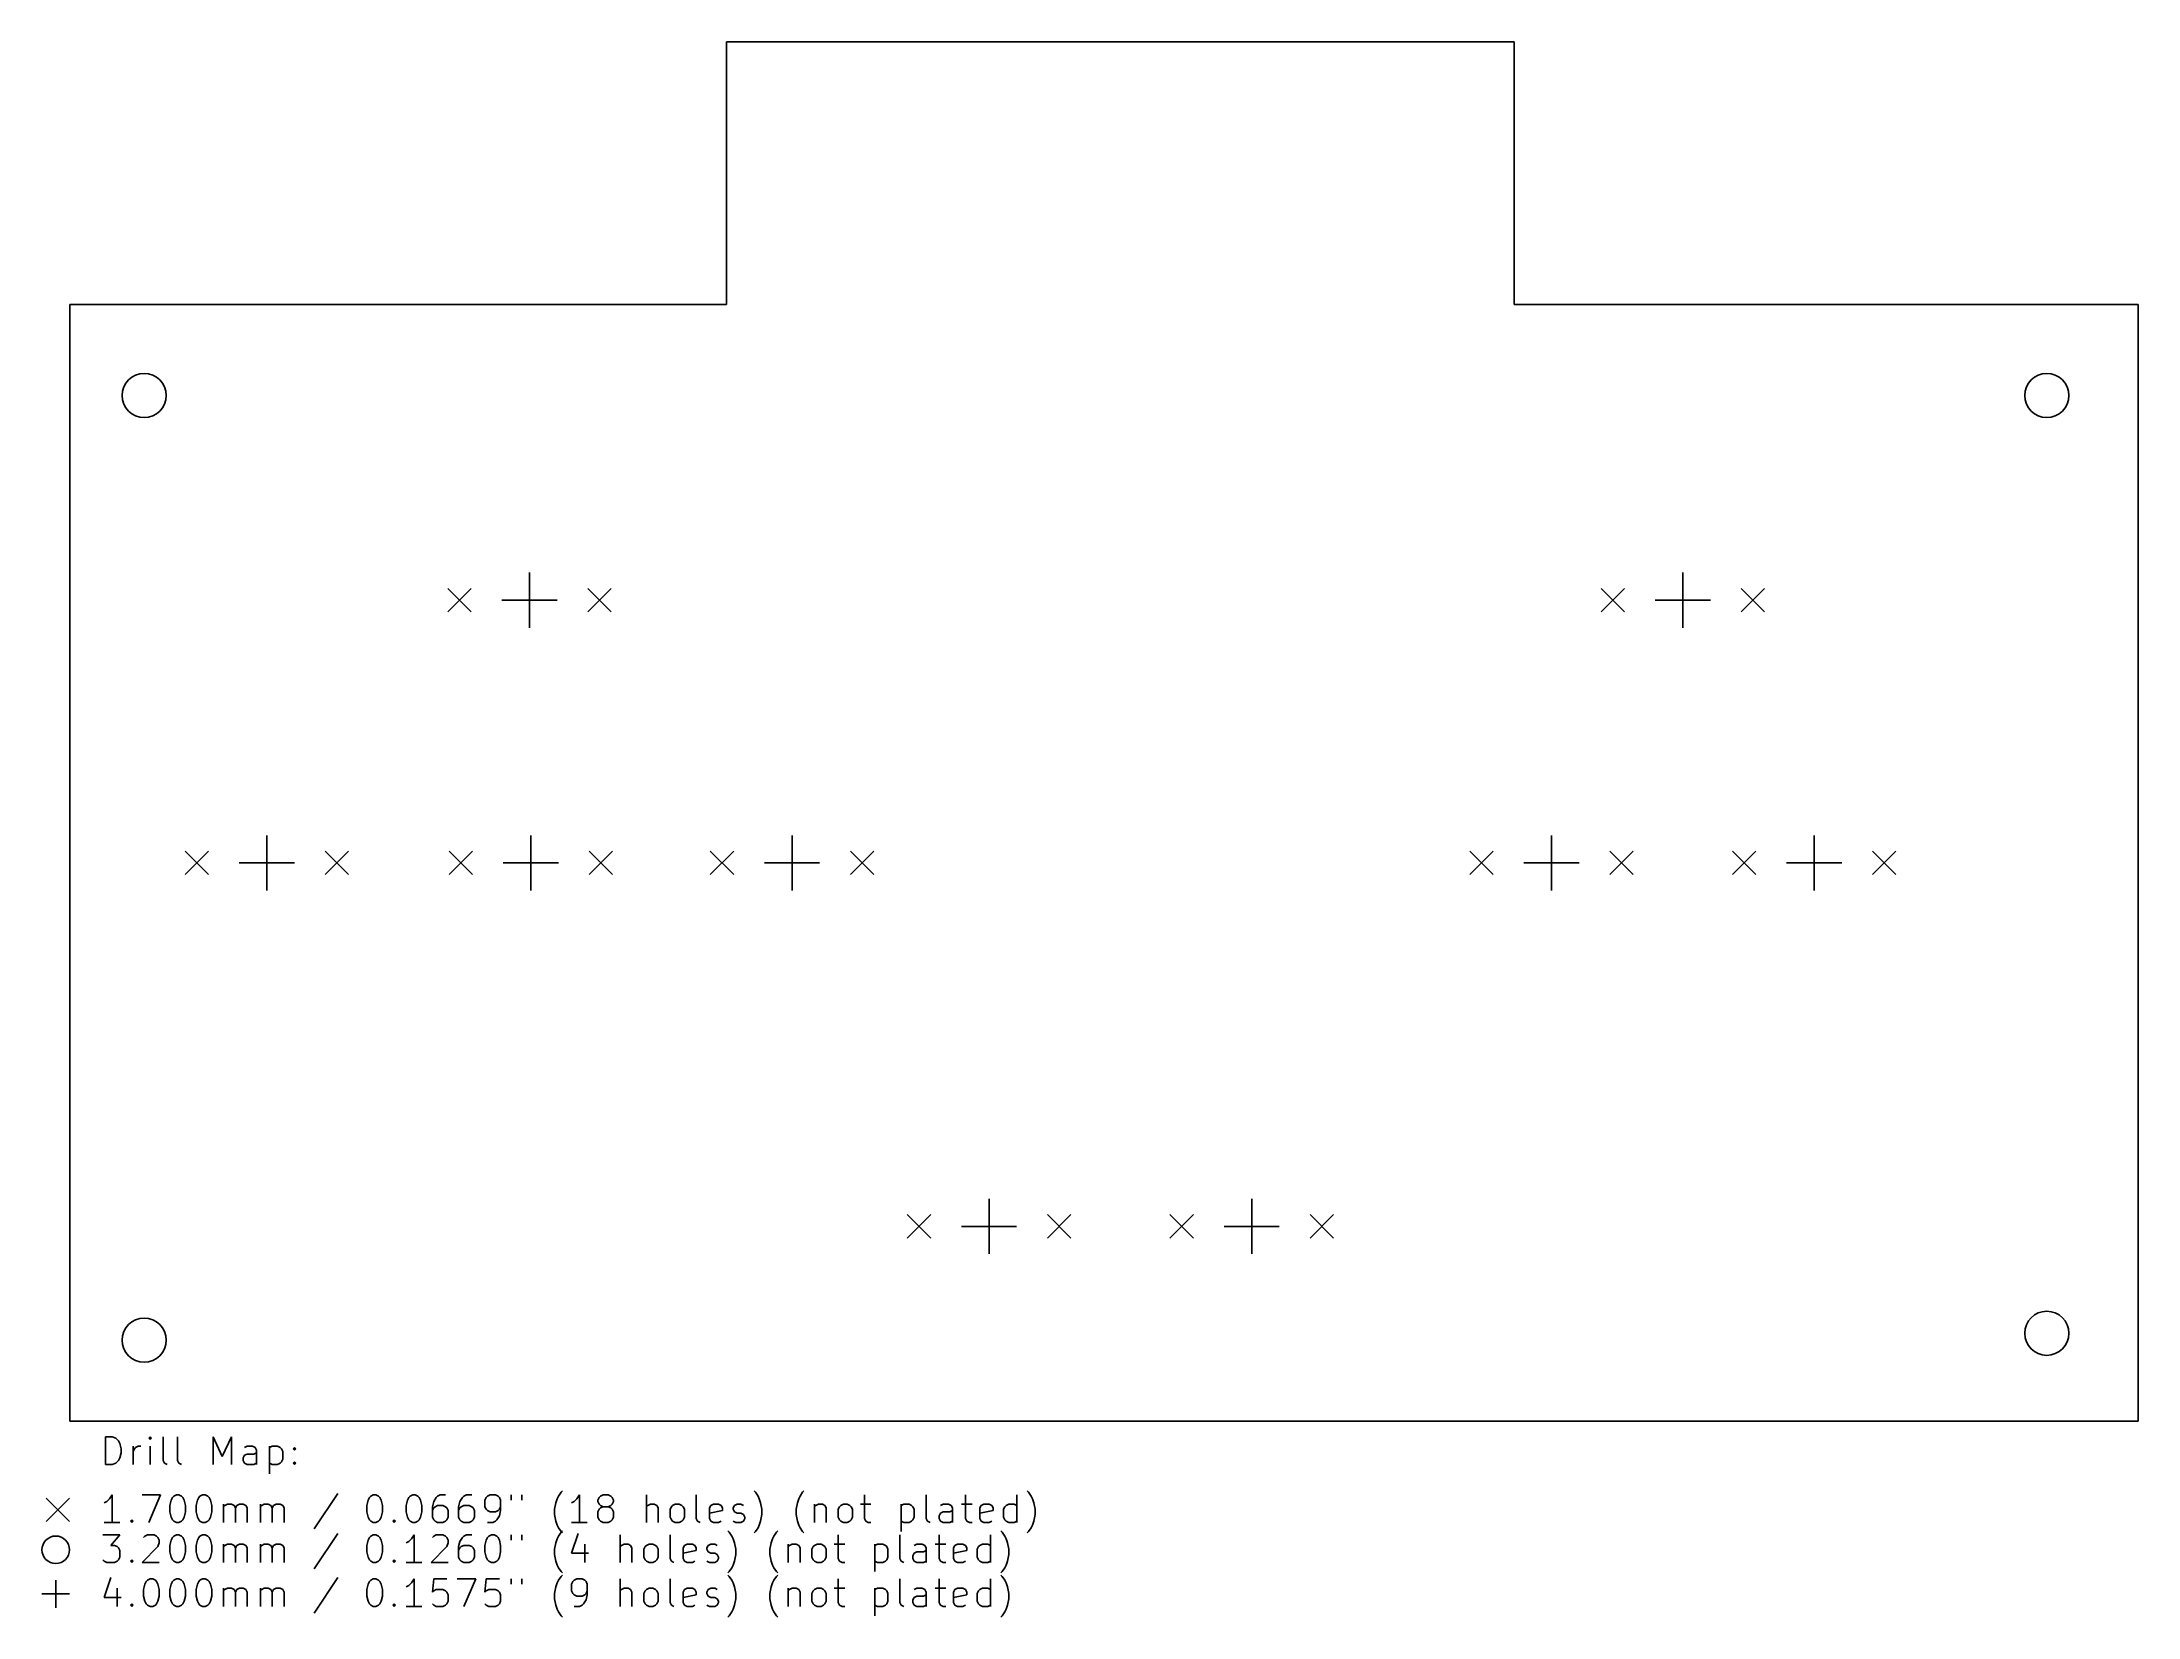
# Model space of a CAD drawing. Header units: millimetres. Extents: x 86 to 238, y -157 to -43.
import ezdxf

# ---------------------------------------------------------------- set-up
doc = ezdxf.new("R2010")
doc.units = ezdxf.units.MM
doc.layers.add('BLACK', color=250, linetype='CONTINUOUS')

msp = doc.modelspace()

# ---------------------------------------------------------------- linework, layer by layer
at = {"layer": 'BLACK', "linetype": 'CONTINUOUS'}
for p, q in [((135.73125, -42.8625), (192.88125, -42.8625)), ((135.73125, -61.9125), (135.73125, -42.8625)), ((192.88125, -42.8625), (192.88125, -61.9125)), ((88.10625, -61.9125), (88.10625, -142.875)), ((88.10625, -61.9125), (135.73125, -61.9125)), ((192.88125, -61.9125), (238.125, -61.9125)), ((238.125, -61.9125), (238.125, -142.875)), ((121.44375, -81.34375), (121.44375, -85.34375)), ((205.105, -81.34375), (205.105, -85.34375)), ((115.51375, -82.49375), (117.21375, -84.19375)), ((117.21375, -82.49375), (115.51375, -84.19375)), ((119.44375, -83.34375), (123.44375, -83.34375)), ((125.67375, -82.49375), (127.37375, -84.19375)), ((127.37375, -82.49375), (125.67375, -84.19375)), ((199.175, -82.49375), (200.875, -84.19375)), ((200.875, -82.49375), (199.175, -84.19375)), ((203.105, -83.34375), (207.105, -83.34375)), ((209.335, -82.49375), (211.035, -84.19375)), ((211.035, -82.49375), (209.335, -84.19375)), ((96.46375, -101.54375), (98.16375, -103.24375)), ((98.16375, -101.54375), (96.46375, -103.24375)), ((102.39375, -100.39375), (102.39375, -104.39375)), ((106.62375, -101.54375), (108.32375, -103.24375)), ((108.32375, -101.54375), (106.62375, -103.24375)), ((115.6125, -101.54375), (117.3125, -103.24375)), ((117.3125, -101.54375), (115.6125, -103.24375)), ((121.5425, -100.39375), (121.5425, -104.39375)), ((125.7725, -101.54375), (127.4725, -103.24375)), ((127.4725, -101.54375), (125.7725, -103.24375)), ((134.56375, -101.54375), (136.26375, -103.24375)), ((136.26375, -101.54375), (134.56375, -103.24375)), ((140.49375, -100.39375), (140.49375, -104.39375)), ((144.72375, -101.54375), (146.42375, -103.24375)), ((146.42375, -101.54375), (144.72375, -103.24375)), ((189.65, -101.54375), (191.35, -103.24375)), ((191.35, -101.54375), (189.65, -103.24375)), ((195.58, -100.39375), (195.58, -104.39375)), ((199.81, -101.54375), (201.51, -103.24375)), ((201.51, -101.54375), (199.81, -103.24375)), ((208.7, -101.54375), (210.4, -103.24375)), ((210.4, -101.54375), (208.7, -103.24375)), ((214.63, -100.39375), (214.63, -104.39375)), ((218.86, -101.54375), (220.56, -103.24375)), ((220.56, -101.54375), (218.86, -103.24375)), ((100.39375, -102.39375), (104.39375, -102.39375)), ((119.5425, -102.39375), (123.5425, -102.39375)), ((138.49375, -102.39375), (142.49375, -102.39375)), ((193.58, -102.39375), (197.58, -102.39375)), ((212.63, -102.39375), (216.63, -102.39375)), ((154.78125, -126.74625), (154.78125, -130.74625)), ((173.83125, -126.74625), (173.83125, -130.74625)), ((148.85125, -127.89625), (150.55125, -129.59625)), ((150.55125, -127.89625), (148.85125, -129.59625)), ((152.78125, -128.74625), (156.78125, -128.74625)), ((159.01125, -127.89625), (160.71125, -129.59625)), ((160.71125, -127.89625), (159.01125, -129.59625)), ((167.90125, -127.89625), (169.60125, -129.59625)), ((169.60125, -127.89625), (167.90125, -129.59625)), ((171.83125, -128.74625), (175.83125, -128.74625)), ((178.06125, -127.89625), (179.76125, -129.59625)), ((179.76125, -127.89625), (178.06125, -129.59625)), ((238.125, -142.875), (88.10625, -142.875)), ((90.689018, -146.014838), (90.689018, -144.014838)), ((90.689018, -144.014838), (91.165208, -144.014838)), ((91.165208, -144.014838), (91.450923, -144.110076)), ((91.450923, -144.110076), (91.641399, -144.300552)), ((91.641399, -144.300552), (91.736637, -144.491028)), ((93.927113, -144.014838), (93.831875, -144.110076)), ((93.831875, -144.110076), (93.927113, -144.205314)), ((94.022351, -144.110076), (93.927113, -144.014838)), ((93.927113, -144.014838), (93.927113, -144.205314)), ((93.927113, -144.205314), (94.022351, -144.110076)), ((94.879494, -145.729123), (94.879494, -144.014838)), ((95.927113, -145.729123), (95.927113, -144.014838)), ((98.498542, -146.014838), (98.498542, -144.014838)), ((98.498542, -144.014838), (99.165209, -145.443409)), ((99.165209, -145.443409), (99.831875, -144.014838)), ((99.831875, -144.014838), (99.831875, -146.014838)), ((91.450923, -145.9196), (91.165208, -146.014838)), ((91.641399, -145.729123), (91.450923, -145.9196)), ((91.736637, -145.538647), (91.641399, -145.729123)), ((91.736637, -144.491028), (91.831875, -144.87198)), ((91.831875, -145.157695), (91.736637, -145.538647)), ((91.831875, -144.87198), (91.831875, -145.157695)), ((92.689018, -146.014838), (92.689018, -144.681504)), ((92.689018, -145.062457), (92.784256, -144.87198)), ((92.784256, -144.87198), (92.879494, -144.776742)), ((92.879494, -144.776742), (93.06997, -144.681504)), ((93.06997, -144.681504), (93.260447, -144.681504)), ((93.927113, -146.014838), (93.927113, -144.681504)), ((94.974732, -145.9196), (94.879494, -145.729123)), ((95.165208, -146.014838), (94.974732, -145.9196)), ((96.022351, -145.9196), (95.927113, -145.729123)), ((96.212827, -146.014838), (96.022351, -145.9196)), ((100.689018, -145.538647), (100.784256, -145.348171)), ((100.689018, -145.729123), (100.689018, -145.538647)), ((100.784256, -145.9196), (100.689018, -145.729123)), ((100.974732, -144.681504), (100.784256, -144.776742)), ((100.784256, -145.348171), (100.974732, -145.252933)), ((100.974732, -146.014838), (100.784256, -145.9196)), ((101.355685, -144.681504), (100.974732, -144.681504)), ((100.974732, -145.252933), (101.450923, -145.252933)), ((101.546161, -144.776742), (101.355685, -144.681504)), ((101.450923, -145.252933), (101.641399, -145.157695)), ((101.641399, -145.9196), (101.450923, -146.014838)), ((101.641399, -144.967219), (101.546161, -144.776742)), ((101.641399, -146.014838), (101.641399, -144.967219)), ((102.59378, -144.681504), (102.59378, -146.681504)), ((102.59378, -144.776742), (102.784256, -144.681504)), ((102.784256, -146.014838), (102.59378, -145.9196)), ((102.784256, -144.681504), (103.165209, -144.681504)), ((103.165209, -144.681504), (103.355685, -144.776742)), ((103.355685, -145.9196), (103.165209, -146.014838)), ((103.355685, -144.776742), (103.450923, -144.87198)), ((103.450923, -145.824361), (103.355685, -145.9196)), ((103.450923, -144.87198), (103.546161, -145.062457)), ((103.546161, -145.633885), (103.450923, -145.824361)), ((103.546161, -145.062457), (103.546161, -145.633885)), ((104.308066, -144.87198), (104.403304, -144.776742)), ((104.403304, -144.967219), (104.308066, -144.87198)), ((104.308066, -145.9196), (104.403304, -145.824361)), ((104.403304, -146.014838), (104.308066, -145.9196)), ((104.403304, -144.776742), (104.498542, -144.87198)), ((104.403304, -144.776742), (104.403304, -144.967219)), ((104.498542, -144.87198), (104.403304, -144.967219)), ((104.403304, -145.824361), (104.498542, -145.9196)), ((104.403304, -145.824361), (104.403304, -146.014838)), ((104.498542, -145.9196), (104.403304, -146.014838)), ((91.165208, -146.014838), (90.689018, -146.014838)), ((101.450923, -146.014838), (100.974732, -146.014838)), ((103.165209, -146.014838), (102.784256, -146.014838)), ((86.38125, -148.45), (88.08125, -150.15)), ((88.08125, -148.45), (86.38125, -150.15)), ((90.784256, -148.691028), (90.59378, -148.786266)), ((90.974732, -148.500552), (90.784256, -148.691028)), ((91.165208, -148.214838), (90.974732, -148.500552)), ((91.165208, -150.214838), (91.165208, -148.214838)), ((93.355685, -148.214838), (94.689018, -148.214838)), ((94.689018, -148.214838), (93.831875, -150.214838)), ((95.355685, -148.976742), (95.450923, -148.59579)), ((95.355685, -149.452933), (95.355685, -148.976742)), ((95.450923, -148.59579), (95.546161, -148.405314)), ((95.546161, -148.405314), (95.641399, -148.310076)), ((95.641399, -148.310076), (95.831875, -148.214838)), ((95.831875, -148.214838), (96.022352, -148.214838)), ((96.022352, -148.214838), (96.212828, -148.310076)), ((96.212828, -148.310076), (96.308066, -148.405314)), ((96.308066, -148.405314), (96.403304, -148.59579)), ((96.403304, -148.59579), (96.498542, -148.976742)), ((96.498542, -148.976742), (96.498542, -149.452933)), ((97.260447, -148.976742), (97.355685, -148.59579)), ((97.260447, -149.452933), (97.260447, -148.976742)), ((97.355685, -148.59579), (97.450923, -148.405314)), ((97.450923, -148.405314), (97.546161, -148.310076)), ((97.546161, -148.310076), (97.736637, -148.214838)), ((97.736637, -148.214838), (97.927114, -148.214838)), ((97.927114, -148.214838), (98.11759, -148.310076)), ((98.11759, -148.310076), (98.212828, -148.405314)), ((98.212828, -148.405314), (98.308066, -148.59579)), ((98.308066, -148.59579), (98.403304, -148.976742)), ((98.403304, -148.976742), (98.403304, -149.452933)), ((99.260447, -150.214838), (99.260447, -148.881504)), ((99.260447, -149.07198), (99.355685, -148.976742)), ((99.355685, -148.976742), (99.546161, -148.881504)), ((99.546161, -148.881504), (99.831876, -148.881504)), ((99.831876, -148.881504), (100.022352, -148.976742)), ((100.022352, -148.976742), (100.11759, -149.167219)), ((100.11759, -149.167219), (100.212828, -148.976742)), ((100.212828, -148.976742), (100.403304, -148.881504)), ((100.403304, -148.881504), (100.689018, -148.881504)), ((100.689018, -148.881504), (100.879495, -148.976742)), ((100.879495, -148.976742), (100.974733, -149.167219)), ((101.927114, -150.214838), (101.927114, -148.881504)), ((101.927114, -149.07198), (102.022352, -148.976742)), ((102.022352, -148.976742), (102.212828, -148.881504)), ((102.212828, -148.881504), (102.498543, -148.881504)), ((102.498543, -148.881504), (102.689019, -148.976742)), ((102.689019, -148.976742), (102.784257, -149.167219)), ((102.784257, -149.167219), (102.879495, -148.976742)), ((102.879495, -148.976742), (103.069971, -148.881504)), ((103.069971, -148.881504), (103.355685, -148.881504)), ((103.355685, -148.881504), (103.546162, -148.976742)), ((103.546162, -148.976742), (103.6414, -149.167219)), ((107.546162, -148.1196), (105.831877, -150.691028)), ((109.641401, -148.976742), (109.736639, -148.59579)), ((109.641401, -149.452933), (109.641401, -148.976742)), ((109.736639, -148.59579), (109.831877, -148.405314)), ((109.831877, -148.405314), (109.927115, -148.310076)), ((109.927115, -148.310076), (110.117591, -148.214838)), ((110.117591, -148.214838), (110.308068, -148.214838)), ((110.308068, -148.214838), (110.498544, -148.310076)), ((110.498544, -148.310076), (110.593782, -148.405314)), ((110.593782, -148.405314), (110.68902, -148.59579)), ((110.68902, -148.59579), (110.784258, -148.976742)), ((110.784258, -148.976742), (110.784258, -149.452933)), ((112.498544, -148.976742), (112.593782, -148.59579)), ((112.498544, -149.452933), (112.498544, -148.976742)), ((112.593782, -148.59579), (112.68902, -148.405314)), ((112.68902, -148.405314), (112.784258, -148.310076)), ((112.784258, -148.310076), (112.974734, -148.214838)), ((112.974734, -148.214838), (113.165211, -148.214838)), ((113.165211, -148.214838), (113.355687, -148.310076)), ((113.355687, -148.310076), (113.450925, -148.405314)), ((113.450925, -148.405314), (113.546163, -148.59579)), ((113.546163, -148.59579), (113.641401, -148.976742)), ((113.641401, -148.976742), (113.641401, -149.452933)), ((114.498544, -148.691028), (114.403306, -149.07198)), ((114.68902, -148.405314), (114.498544, -148.691028)), ((114.784258, -148.976742), (114.593782, -149.07198)), ((114.784258, -148.310076), (114.68902, -148.405314)), ((114.974734, -148.214838), (114.784258, -148.310076)), ((115.165211, -148.976742), (114.784258, -148.976742)), ((115.355687, -148.214838), (114.974734, -148.214838)), ((115.355687, -149.07198), (115.165211, -148.976742)), ((116.403306, -148.691028), (116.308068, -149.07198)), ((116.593782, -148.405314), (116.403306, -148.691028)), ((116.68902, -148.976742), (116.498544, -149.07198)), ((116.68902, -148.310076), (116.593782, -148.405314)), ((116.879496, -148.214838), (116.68902, -148.310076)), ((117.069973, -148.976742), (116.68902, -148.976742)), ((117.260449, -148.214838), (116.879496, -148.214838)), ((117.260449, -149.07198), (117.069973, -148.976742)), ((118.308068, -148.405314), (118.21283, -148.59579)), ((118.21283, -148.59579), (118.21283, -149.07198)), ((118.403306, -148.310076), (118.308068, -148.405314)), ((118.593782, -148.214838), (118.403306, -148.310076)), ((118.974735, -148.214838), (118.593782, -148.214838)), ((119.165211, -148.310076), (118.974735, -148.214838)), ((119.260449, -148.405314), (119.165211, -148.310076)), ((119.355687, -148.59579), (119.260449, -148.405314)), ((119.355687, -149.357695), (119.355687, -148.59579)), ((120.117592, -148.214838), (120.117592, -148.59579)), ((120.879497, -148.214838), (120.879497, -148.59579)), ((123.26045, -149.262457), (123.355688, -148.786266)), ((123.355688, -148.786266), (123.450926, -148.500552)), ((123.450926, -148.500552), (123.546164, -148.310076)), ((123.546164, -148.310076), (123.73664, -148.024361)), ((123.73664, -148.024361), (123.831879, -147.929123)), ((124.689021, -148.691028), (124.498545, -148.786266)), ((124.879497, -148.500552), (124.689021, -148.691028)), ((125.069973, -148.214838), (124.879497, -148.500552)), ((125.069973, -150.214838), (125.069973, -148.214838)), ((126.403307, -148.59579), (126.498545, -148.405314)), ((126.403307, -148.691028), (126.403307, -148.59579)), ((126.498545, -148.881504), (126.403307, -148.691028)), ((126.498545, -148.405314), (126.593783, -148.310076)), ((126.593783, -148.976742), (126.498545, -148.881504)), ((126.593783, -148.310076), (126.784259, -148.214838)), ((126.784259, -149.07198), (126.593783, -148.976742)), ((126.784259, -148.214838), (127.165212, -148.214838)), ((127.165212, -148.214838), (127.355688, -148.310076)), ((127.355688, -148.976742), (127.165212, -149.07198)), ((127.355688, -148.310076), (127.450926, -148.405314)), ((127.450926, -148.881504), (127.355688, -148.976742)), ((127.450926, -148.405314), (127.546164, -148.59579)), ((127.546164, -148.691028), (127.450926, -148.881504)), ((127.546164, -148.59579), (127.546164, -148.691028)), ((129.927117, -150.214838), (129.927117, -148.214838)), ((130.022355, -148.976742), (129.927117, -149.07198)), ((130.212831, -148.881504), (130.022355, -148.976742)), ((130.498546, -148.881504), (130.212831, -148.881504)), ((130.689022, -148.976742), (130.498546, -148.881504)), ((130.78426, -149.167219), (130.689022, -148.976742)), ((131.736641, -149.07198), (131.831879, -148.976742)), ((131.831879, -148.976742), (132.022355, -148.881504)), ((132.022355, -148.881504), (132.30807, -148.881504)), ((132.30807, -148.881504), (132.498546, -148.976742)), ((132.498546, -148.976742), (132.593784, -149.07198)), ((133.546165, -149.929123), (133.546165, -148.214838)), ((134.498546, -149.167219), (134.593784, -148.976742)), ((134.593784, -148.976742), (134.78426, -148.881504)), ((134.78426, -148.881504), (135.165213, -148.881504)), ((135.165213, -148.881504), (135.355689, -148.976742)), ((135.355689, -148.976742), (135.450927, -149.167219)), ((136.212832, -149.167219), (136.30807, -148.976742)), ((136.30807, -148.976742), (136.498546, -148.881504)), ((136.498546, -148.881504), (136.78426, -148.881504)), ((136.78426, -148.881504), (136.974737, -148.976742)), ((137.83188, -148.024361), (137.736642, -147.929123)), ((138.022356, -148.310076), (137.83188, -148.024361)), ((138.117594, -148.500552), (138.022356, -148.310076)), ((138.212832, -148.786266), (138.117594, -148.500552)), ((138.30807, -149.262457), (138.212832, -148.786266)), ((140.784261, -149.262457), (140.879499, -148.786266)), ((140.879499, -148.786266), (140.974737, -148.500552)), ((140.974737, -148.500552), (141.069975, -148.310076)), ((141.069975, -148.310076), (141.260451, -148.024361)), ((141.260451, -148.024361), (141.35569, -147.929123)), ((142.117594, -148.881504), (142.117594, -150.214838)), ((142.117594, -149.07198), (142.212832, -148.976742)), ((142.212832, -148.976742), (142.403308, -148.881504)), ((142.403308, -148.881504), (142.689023, -148.881504)), ((142.689023, -148.881504), (142.879499, -148.976742)), ((142.879499, -148.976742), (142.974737, -149.167219)), ((143.927118, -149.07198), (144.022356, -148.976742)), ((144.022356, -148.976742), (144.212832, -148.881504)), ((144.212832, -148.881504), (144.498547, -148.881504)), ((144.498547, -148.881504), (144.689023, -148.976742)), ((144.689023, -148.976742), (144.784261, -149.07198)), ((145.450928, -148.881504), (146.212832, -148.881504)), ((145.736642, -148.214838), (145.736642, -149.929123)), ((148.403309, -148.881504), (148.403309, -150.881504)), ((148.403309, -148.976742), (148.593785, -148.881504)), ((148.593785, -148.881504), (148.974738, -148.881504)), ((148.974738, -148.881504), (149.165214, -148.976742)), ((149.165214, -148.976742), (149.260452, -149.07198)), ((150.212833, -149.929123), (150.212833, -148.214838)), ((151.450928, -148.881504), (151.260452, -148.976742)), ((151.831881, -148.881504), (151.450928, -148.881504)), ((152.022357, -148.976742), (151.831881, -148.881504)), ((152.117595, -149.167219), (152.022357, -148.976742)), ((152.784262, -148.881504), (153.546166, -148.881504)), ((153.069976, -148.214838), (153.069976, -149.929123)), ((154.117595, -149.167219), (154.212833, -148.976742)), ((154.212833, -148.976742), (154.403309, -148.881504)), ((154.403309, -148.881504), (154.784262, -148.881504)), ((154.784262, -148.881504), (154.974738, -148.976742)), ((154.974738, -148.976742), (155.069976, -149.167219)), ((155.927119, -149.07198), (156.022357, -148.976742)), ((156.022357, -148.976742), (156.212833, -148.881504)), ((156.212833, -148.881504), (156.593786, -148.881504)), ((156.593786, -148.881504), (156.784262, -148.976742)), ((156.784262, -150.214838), (156.784262, -148.214838)), ((157.641405, -148.024361), (157.546167, -147.929123)), ((157.831881, -148.310076), (157.641405, -148.024361)), ((157.927119, -148.500552), (157.831881, -148.310076)), ((158.022357, -148.786266), (157.927119, -148.500552)), ((158.117595, -149.262457), (158.022357, -148.786266)), ((91.736637, -150.214838), (90.59378, -150.214838)), ((92.498542, -150.1196), (92.59378, -150.024361)), ((92.59378, -150.214838), (92.498542, -150.1196)), ((92.59378, -150.024361), (92.689018, -150.1196)), ((92.59378, -150.024361), (92.59378, -150.214838)), ((92.689018, -150.1196), (92.59378, -150.214838)), ((95.450923, -149.833885), (95.355685, -149.452933)), ((95.546161, -150.024361), (95.450923, -149.833885)), ((95.641399, -150.1196), (95.546161, -150.024361)), ((95.831875, -150.214838), (95.641399, -150.1196)), ((96.022352, -150.214838), (95.831875, -150.214838)), ((96.212828, -150.1196), (96.022352, -150.214838)), ((96.308066, -150.024361), (96.212828, -150.1196)), ((96.403304, -149.833885), (96.308066, -150.024361)), ((96.498542, -149.452933), (96.403304, -149.833885)), ((97.355685, -149.833885), (97.260447, -149.452933)), ((97.450923, -150.024361), (97.355685, -149.833885)), ((97.546161, -150.1196), (97.450923, -150.024361)), ((97.736637, -150.214838), (97.546161, -150.1196)), ((97.927114, -150.214838), (97.736637, -150.214838)), ((98.11759, -150.1196), (97.927114, -150.214838)), ((98.212828, -150.024361), (98.11759, -150.1196)), ((98.308066, -149.833885), (98.212828, -150.024361)), ((98.403304, -149.452933), (98.308066, -149.833885)), ((100.11759, -149.167219), (100.11759, -150.214838)), ((100.974733, -149.167219), (100.974733, -150.214838)), ((102.784257, -149.167219), (102.784257, -150.214838)), ((103.6414, -149.167219), (103.6414, -150.214838)), ((109.736639, -149.833885), (109.641401, -149.452933)), ((109.831877, -150.024361), (109.736639, -149.833885)), ((109.927115, -150.1196), (109.831877, -150.024361)), ((110.117591, -150.214838), (109.927115, -150.1196)), ((110.308068, -150.214838), (110.117591, -150.214838)), ((110.498544, -150.1196), (110.308068, -150.214838)), ((110.593782, -150.024361), (110.498544, -150.1196)), ((110.68902, -149.833885), (110.593782, -150.024361)), ((110.784258, -149.452933), (110.68902, -149.833885)), ((111.546163, -150.1196), (111.641401, -150.024361)), ((111.641401, -150.214838), (111.546163, -150.1196)), ((111.641401, -150.024361), (111.736639, -150.1196)), ((111.641401, -150.024361), (111.641401, -150.214838)), ((111.736639, -150.1196), (111.641401, -150.214838)), ((112.593782, -149.833885), (112.498544, -149.452933)), ((112.68902, -150.024361), (112.593782, -149.833885)), ((112.784258, -150.1196), (112.68902, -150.024361)), ((112.974734, -150.214838), (112.784258, -150.1196)), ((113.165211, -150.214838), (112.974734, -150.214838)), ((113.355687, -150.1196), (113.165211, -150.214838)), ((113.450925, -150.024361), (113.355687, -150.1196)), ((113.546163, -149.833885), (113.450925, -150.024361)), ((113.641401, -149.452933), (113.546163, -149.833885)), ((114.403306, -149.07198), (114.403306, -149.833885)), ((114.498544, -149.167219), (114.403306, -149.357695)), ((114.403306, -149.833885), (114.498544, -150.024361)), ((114.593782, -149.07198), (114.498544, -149.167219)), ((114.498544, -150.024361), (114.593782, -150.1196)), ((114.593782, -150.1196), (114.784258, -150.214838)), ((114.784258, -150.214838), (115.165211, -150.214838)), ((115.165211, -150.214838), (115.355687, -150.1196)), ((115.450925, -149.167219), (115.355687, -149.07198)), ((115.355687, -150.1196), (115.450925, -150.024361)), ((115.546163, -149.357695), (115.450925, -149.167219)), ((115.450925, -150.024361), (115.546163, -149.833885)), ((115.546163, -149.833885), (115.546163, -149.357695)), ((116.308068, -149.07198), (116.308068, -149.833885)), ((116.403306, -149.167219), (116.308068, -149.357695)), ((116.308068, -149.833885), (116.403306, -150.024361)), ((116.498544, -149.07198), (116.403306, -149.167219)), ((116.403306, -150.024361), (116.498544, -150.1196)), ((116.498544, -150.1196), (116.68902, -150.214838)), ((116.68902, -150.214838), (117.069973, -150.214838)), ((117.069973, -150.214838), (117.260449, -150.1196)), ((117.355687, -149.167219), (117.260449, -149.07198)), ((117.260449, -150.1196), (117.355687, -150.024361)), ((117.450925, -149.357695), (117.355687, -149.167219)), ((117.355687, -150.024361), (117.450925, -149.833885)), ((117.450925, -149.833885), (117.450925, -149.357695)), ((118.21283, -149.07198), (118.308068, -149.262457)), ((118.308068, -149.262457), (118.403306, -149.357695)), ((118.403306, -149.357695), (118.593782, -149.452933)), ((118.403306, -150.214838), (118.784258, -150.214838)), ((118.593782, -149.452933), (118.974735, -149.452933)), ((118.784258, -150.214838), (118.974735, -150.1196)), ((118.974735, -149.452933), (119.165211, -149.357695)), ((118.974735, -150.1196), (119.069973, -150.024361)), ((119.069973, -150.024361), (119.260449, -149.738647)), ((119.165211, -149.357695), (119.260449, -149.262457)), ((119.260449, -149.262457), (119.355687, -149.07198)), ((119.260449, -149.738647), (119.355687, -149.357695)), ((123.26045, -149.643409), (123.26045, -149.262457)), ((123.355688, -150.1196), (123.26045, -149.643409)), ((123.450926, -150.405314), (123.355688, -150.1196)), ((123.546164, -150.59579), (123.450926, -150.405314)), ((125.641402, -150.214838), (124.498545, -150.214838)), ((126.498545, -149.262457), (126.403307, -149.452933)), ((126.403307, -149.452933), (126.403307, -149.833885)), ((126.403307, -149.833885), (126.498545, -150.024361)), ((126.593783, -149.167219), (126.498545, -149.262457)), ((126.498545, -150.024361), (126.593783, -150.1196)), ((126.784259, -149.07198), (126.593783, -149.167219)), ((126.593783, -150.1196), (126.784259, -150.214838)), ((127.165212, -149.07198), (126.784259, -149.07198)), ((126.784259, -150.214838), (127.165212, -150.214838)), ((127.355688, -149.167219), (127.165212, -149.07198)), ((127.165212, -150.214838), (127.355688, -150.1196)), ((127.450926, -149.262457), (127.355688, -149.167219)), ((127.355688, -150.1196), (127.450926, -150.024361)), ((127.546164, -149.452933), (127.450926, -149.262457)), ((127.450926, -150.024361), (127.546164, -149.833885)), ((127.546164, -149.833885), (127.546164, -149.452933)), ((130.78426, -150.214838), (130.78426, -149.167219)), ((131.641403, -149.262457), (131.736641, -149.07198)), ((131.641403, -149.833885), (131.641403, -149.262457)), ((131.736641, -150.024361), (131.641403, -149.833885)), ((131.831879, -150.1196), (131.736641, -150.024361)), ((132.022355, -150.214838), (131.831879, -150.1196)), ((132.30807, -150.214838), (132.022355, -150.214838)), ((132.498546, -150.1196), (132.30807, -150.214838)), ((132.593784, -150.024361), (132.498546, -150.1196)), ((132.593784, -149.07198), (132.689022, -149.262457)), ((132.689022, -149.833885), (132.593784, -150.024361)), ((132.689022, -149.262457), (132.689022, -149.833885)), ((133.641403, -150.1196), (133.546165, -149.929123)), ((133.831879, -150.214838), (133.641403, -150.1196)), ((134.498546, -149.929123), (134.498546, -149.167219)), ((135.450927, -149.357695), (134.498546, -149.548171)), ((134.593784, -150.1196), (134.498546, -149.929123)), ((134.78426, -150.214838), (134.593784, -150.1196)), ((135.165213, -150.214838), (134.78426, -150.214838)), ((135.355689, -150.1196), (135.165213, -150.214838)), ((135.450927, -149.167219), (135.450927, -149.357695)), ((136.212832, -149.262457), (136.212832, -149.167219)), ((136.30807, -149.452933), (136.212832, -149.262457)), ((136.212832, -150.1196), (136.403308, -150.214838)), ((136.498546, -149.548171), (136.30807, -149.452933)), ((136.403308, -150.214838), (136.78426, -150.214838)), ((136.78426, -149.548171), (136.498546, -149.548171)), ((136.974737, -149.643409), (136.78426, -149.548171)), ((136.78426, -150.214838), (136.974737, -150.1196)), ((137.069975, -149.833885), (136.974737, -149.643409)), ((136.974737, -150.1196), (137.069975, -149.929123)), ((137.069975, -149.929123), (137.069975, -149.833885)), ((138.022356, -150.59579), (138.117594, -150.405314)), ((138.117594, -150.405314), (138.212832, -150.1196)), ((138.212832, -150.1196), (138.30807, -149.643409)), ((138.30807, -149.643409), (138.30807, -149.262457)), ((140.784261, -149.643409), (140.784261, -149.262457)), ((140.879499, -150.1196), (140.784261, -149.643409)), ((140.974737, -150.405314), (140.879499, -150.1196)), ((141.069975, -150.59579), (140.974737, -150.405314)), ((142.974737, -149.167219), (142.974737, -150.214838)), ((143.83188, -149.262457), (143.927118, -149.07198)), ((143.83188, -149.833885), (143.83188, -149.262457)), ((143.927118, -150.024361), (143.83188, -149.833885)), ((144.022356, -150.1196), (143.927118, -150.024361)), ((144.212832, -150.214838), (144.022356, -150.1196)), ((144.498547, -150.214838), (144.212832, -150.214838)), ((144.689023, -150.1196), (144.498547, -150.214838)), ((144.784261, -150.024361), (144.689023, -150.1196)), ((144.784261, -149.07198), (144.879499, -149.262457)), ((144.879499, -149.833885), (144.784261, -150.024361)), ((144.879499, -149.262457), (144.879499, -149.833885)), ((145.736642, -149.929123), (145.83188, -150.1196)), ((145.83188, -150.1196), (146.022356, -150.214838)), ((146.022356, -150.214838), (146.212832, -150.214838)), ((148.593785, -150.214838), (148.403309, -150.1196)), ((148.974738, -150.214838), (148.593785, -150.214838)), ((149.165214, -150.1196), (148.974738, -150.214838)), ((149.260452, -150.024361), (149.165214, -150.1196)), ((149.260452, -149.07198), (149.35569, -149.262457)), ((149.35569, -149.833885), (149.260452, -150.024361)), ((149.35569, -149.262457), (149.35569, -149.833885)), ((150.308071, -150.1196), (150.212833, -149.929123)), ((150.498547, -150.214838), (150.308071, -150.1196)), ((151.165214, -149.738647), (151.260452, -149.548171)), ((151.165214, -149.929123), (151.165214, -149.738647)), ((151.260452, -150.1196), (151.165214, -149.929123)), ((151.260452, -149.548171), (151.450928, -149.452933)), ((151.450928, -150.214838), (151.260452, -150.1196)), ((151.450928, -149.452933), (151.927119, -149.452933)), ((151.927119, -150.214838), (151.450928, -150.214838)), ((151.927119, -149.452933), (152.117595, -149.357695)), ((152.117595, -150.1196), (151.927119, -150.214838)), ((152.117595, -150.214838), (152.117595, -149.167219)), ((153.069976, -149.929123), (153.165214, -150.1196)), ((153.165214, -150.1196), (153.35569, -150.214838)), ((153.35569, -150.214838), (153.546166, -150.214838)), ((154.117595, -149.929123), (154.117595, -149.167219)), ((155.069976, -149.357695), (154.117595, -149.548171)), ((154.212833, -150.1196), (154.117595, -149.929123)), ((154.403309, -150.214838), (154.212833, -150.1196)), ((154.784262, -150.214838), (154.403309, -150.214838)), ((154.974738, -150.1196), (154.784262, -150.214838)), ((155.069976, -149.167219), (155.069976, -149.357695)), ((155.831881, -149.262457), (155.927119, -149.07198)), ((155.831881, -149.833885), (155.831881, -149.262457)), ((155.927119, -150.024361), (155.831881, -149.833885)), ((156.022357, -150.1196), (155.927119, -150.024361)), ((156.212833, -150.214838), (156.022357, -150.1196)), ((156.593786, -150.214838), (156.212833, -150.214838)), ((156.784262, -150.1196), (156.593786, -150.214838)), ((157.831881, -150.59579), (157.927119, -150.405314)), ((157.927119, -150.405314), (158.022357, -150.1196)), ((158.022357, -150.1196), (158.117595, -149.643409)), ((158.117595, -149.643409), (158.117595, -149.262457)), ((90.498542, -151.114838), (91.736637, -151.114838)), ((91.736637, -151.114838), (91.06997, -151.876742)), ((91.06997, -151.876742), (91.355685, -151.876742)), ((91.355685, -151.876742), (91.546161, -151.97198)), ((91.546161, -151.97198), (91.641399, -152.067219)), ((94.498542, -151.97198), (93.355685, -153.114838)), ((93.450923, -151.305314), (93.546161, -151.210076)), ((93.546161, -151.210076), (93.736637, -151.114838)), ((93.736637, -151.114838), (94.212828, -151.114838)), ((94.212828, -151.114838), (94.403304, -151.210076)), ((94.403304, -151.210076), (94.498542, -151.305314)), ((94.498542, -151.305314), (94.59378, -151.49579)), ((94.59378, -151.686266), (94.498542, -151.97198)), ((94.59378, -151.49579), (94.59378, -151.686266)), ((95.355685, -151.876742), (95.450923, -151.49579)), ((95.355685, -152.352933), (95.355685, -151.876742)), ((95.450923, -151.49579), (95.546161, -151.305314)), ((95.546161, -151.305314), (95.641399, -151.210076)), ((95.641399, -151.210076), (95.831875, -151.114838)), ((95.831875, -151.114838), (96.022352, -151.114838)), ((96.022352, -151.114838), (96.212828, -151.210076)), ((96.212828, -151.210076), (96.308066, -151.305314)), ((96.308066, -151.305314), (96.403304, -151.49579)), ((96.403304, -151.49579), (96.498542, -151.876742)), ((96.498542, -151.876742), (96.498542, -152.352933)), ((97.260447, -151.876742), (97.355685, -151.49579)), ((97.260447, -152.352933), (97.260447, -151.876742)), ((97.355685, -151.49579), (97.450923, -151.305314)), ((97.450923, -151.305314), (97.546161, -151.210076)), ((97.546161, -151.210076), (97.736637, -151.114838)), ((97.736637, -151.114838), (97.927114, -151.114838)), ((97.927114, -151.114838), (98.11759, -151.210076)), ((98.11759, -151.210076), (98.212828, -151.305314)), ((98.212828, -151.305314), (98.308066, -151.49579)), ((98.308066, -151.49579), (98.403304, -151.876742)), ((98.403304, -151.876742), (98.403304, -152.352933)), ((99.260447, -153.114838), (99.260447, -151.781504)), ((99.260447, -151.97198), (99.355685, -151.876742)), ((99.355685, -151.876742), (99.546161, -151.781504)), ((99.546161, -151.781504), (99.831876, -151.781504)), ((99.831876, -151.781504), (100.022352, -151.876742)), ((100.022352, -151.876742), (100.11759, -152.067219)), ((100.11759, -152.067219), (100.212828, -151.876742)), ((100.212828, -151.876742), (100.403304, -151.781504)), ((100.403304, -151.781504), (100.689018, -151.781504)), ((100.689018, -151.781504), (100.879495, -151.876742)), ((100.879495, -151.876742), (100.974733, -152.067219)), ((101.927114, -153.114838), (101.927114, -151.781504)), ((101.927114, -151.97198), (102.022352, -151.876742)), ((102.022352, -151.876742), (102.212828, -151.781504)), ((102.212828, -151.781504), (102.498543, -151.781504)), ((102.498543, -151.781504), (102.689019, -151.876742)), ((102.689019, -151.876742), (102.784257, -152.067219)), ((102.784257, -152.067219), (102.879495, -151.876742)), ((102.879495, -151.876742), (103.069971, -151.781504)), ((103.069971, -151.781504), (103.355685, -151.781504)), ((103.355685, -151.781504), (103.546162, -151.876742)), ((103.546162, -151.876742), (103.6414, -152.067219)), ((107.546162, -151.0196), (105.831877, -153.591028)), ((109.641401, -151.876742), (109.736639, -151.49579)), ((109.641401, -152.352933), (109.641401, -151.876742)), ((109.736639, -151.49579), (109.831877, -151.305314)), ((109.831877, -151.305314), (109.927115, -151.210076)), ((109.927115, -151.210076), (110.117591, -151.114838)), ((110.117591, -151.114838), (110.308068, -151.114838)), ((110.308068, -151.114838), (110.498544, -151.210076)), ((110.498544, -151.210076), (110.593782, -151.305314)), ((110.593782, -151.305314), (110.68902, -151.49579)), ((110.68902, -151.49579), (110.784258, -151.876742)), ((110.784258, -151.876742), (110.784258, -152.352933)), ((112.68902, -151.591028), (112.498544, -151.686266)), ((112.879496, -151.400552), (112.68902, -151.591028)), ((113.069972, -151.114838), (112.879496, -151.400552)), ((113.069972, -153.114838), (113.069972, -151.114838)), ((115.450925, -151.97198), (114.308068, -153.114838)), ((114.403306, -151.305314), (114.498544, -151.210076)), ((114.498544, -151.210076), (114.68902, -151.114838)), ((114.68902, -151.114838), (115.165211, -151.114838)), ((115.165211, -151.114838), (115.355687, -151.210076)), ((115.355687, -151.210076), (115.450925, -151.305314)), ((115.450925, -151.305314), (115.546163, -151.49579)), ((115.546163, -151.686266), (115.450925, -151.97198)), ((115.546163, -151.49579), (115.546163, -151.686266)), ((116.403306, -151.591028), (116.308068, -151.97198)), ((116.308068, -151.97198), (116.308068, -152.733885)), ((116.593782, -151.305314), (116.403306, -151.591028)), ((116.498544, -151.97198), (116.403306, -152.067219)), ((116.68902, -151.876742), (116.498544, -151.97198)), ((116.68902, -151.210076), (116.593782, -151.305314)), ((116.879496, -151.114838), (116.68902, -151.210076)), ((117.069973, -151.876742), (116.68902, -151.876742)), ((117.260449, -151.114838), (116.879496, -151.114838)), ((117.260449, -151.97198), (117.069973, -151.876742)), ((117.355687, -152.067219), (117.260449, -151.97198)), ((118.21283, -151.876742), (118.308068, -151.49579)), ((118.21283, -152.352933), (118.21283, -151.876742)), ((118.308068, -151.49579), (118.403306, -151.305314)), ((118.403306, -151.305314), (118.498544, -151.210076)), ((118.498544, -151.210076), (118.68902, -151.114838)), ((118.68902, -151.114838), (118.879497, -151.114838)), ((118.879497, -151.114838), (119.069973, -151.210076)), ((119.069973, -151.210076), (119.165211, -151.305314)), ((119.165211, -151.305314), (119.260449, -151.49579)), ((119.260449, -151.49579), (119.355687, -151.876742)), ((119.355687, -151.876742), (119.355687, -152.352933)), ((120.117592, -151.114838), (120.117592, -151.49579)), ((120.879497, -151.114838), (120.879497, -151.49579)), ((123.26045, -152.162457), (123.355688, -151.686266)), ((123.355688, -151.686266), (123.450926, -151.400552)), ((123.450926, -151.400552), (123.546164, -151.210076)), ((123.73664, -150.881504), (123.546164, -150.59579)), ((123.546164, -151.210076), (123.73664, -150.924361)), ((123.73664, -150.924361), (123.831879, -150.829123)), ((123.831879, -150.976742), (123.73664, -150.881504)), ((124.974735, -151.0196), (124.498545, -152.448171)), ((125.450926, -151.781504), (125.450926, -153.114838)), ((128.022355, -153.114838), (128.022355, -151.114838)), ((128.117593, -151.876742), (128.022355, -151.97198)), ((128.308069, -151.781504), (128.117593, -151.876742)), ((128.593784, -151.781504), (128.308069, -151.781504)), ((128.78426, -151.876742), (128.593784, -151.781504)), ((128.879498, -152.067219), (128.78426, -151.876742)), ((129.736641, -152.162457), (129.831879, -151.97198)), ((129.831879, -151.97198), (129.927117, -151.876742)), ((129.927117, -151.876742), (130.117593, -151.781504)), ((130.117593, -151.781504), (130.403308, -151.781504)), ((130.403308, -151.781504), (130.593784, -151.876742)), ((130.593784, -151.876742), (130.689022, -151.97198)), ((130.689022, -151.97198), (130.78426, -152.162457)), ((131.641403, -152.829123), (131.641403, -151.114838)), ((132.593784, -152.067219), (132.689022, -151.876742)), ((132.689022, -151.876742), (132.879498, -151.781504)), ((132.879498, -151.781504), (133.260451, -151.781504)), ((133.260451, -151.781504), (133.450927, -151.876742)), ((133.450927, -151.876742), (133.546165, -152.067219)), ((134.30807, -152.067219), (134.403308, -151.876742)), ((134.403308, -151.876742), (134.593784, -151.781504)), ((134.593784, -151.781504), (134.879498, -151.781504)), ((134.879498, -151.781504), (135.069975, -151.876742)), ((135.927118, -150.924361), (135.83188, -150.829123)), ((136.117594, -151.210076), (135.927118, -150.924361)), ((136.212832, -151.400552), (136.117594, -151.210076)), ((136.30807, -151.686266), (136.212832, -151.400552)), ((136.403308, -152.162457), (136.30807, -151.686266)), ((137.736642, -150.976742), (137.83188, -150.881504)), ((137.83188, -150.881504), (138.022356, -150.59579)), ((138.879499, -152.162457), (138.974737, -151.686266)), ((138.974737, -151.686266), (139.069975, -151.400552)), ((139.069975, -151.400552), (139.165213, -151.210076)), ((139.165213, -151.210076), (139.355689, -150.924361)), ((139.355689, -150.924361), (139.450928, -150.829123)), ((140.212832, -151.781504), (140.212832, -153.114838)), ((140.212832, -151.97198), (140.30807, -151.876742)), ((140.30807, -151.876742), (140.498546, -151.781504)), ((140.498546, -151.781504), (140.784261, -151.781504)), ((140.784261, -151.781504), (140.974737, -151.876742)), ((140.974737, -151.876742), (141.069975, -152.067219)), ((141.260451, -150.881504), (141.069975, -150.59579)), ((141.35569, -150.976742), (141.260451, -150.881504)), ((141.927118, -152.162457), (142.022356, -151.97198)), ((142.022356, -151.97198), (142.117594, -151.876742)), ((142.117594, -151.876742), (142.30807, -151.781504)), ((142.30807, -151.781504), (142.593785, -151.781504)), ((142.593785, -151.781504), (142.784261, -151.876742)), ((142.784261, -151.876742), (142.879499, -151.97198)), ((142.879499, -151.97198), (142.974737, -152.162457)), ((143.546166, -151.781504), (144.30807, -151.781504)), ((143.83188, -151.114838), (143.83188, -152.829123)), ((146.498547, -151.781504), (146.498547, -153.781504)), ((146.498547, -151.876742), (146.689023, -151.781504)), ((146.689023, -151.781504), (147.069976, -151.781504)), ((147.069976, -151.781504), (147.260452, -151.876742)), ((147.260452, -151.876742), (147.35569, -151.97198)), ((147.35569, -151.97198), (147.450928, -152.162457)), ((148.308071, -152.829123), (148.308071, -151.114838)), ((149.546166, -151.781504), (149.35569, -151.876742)), ((149.927119, -151.781504), (149.546166, -151.781504)), ((150.117595, -151.876742), (149.927119, -151.781504)), ((150.212833, -152.067219), (150.117595, -151.876742)), ((150.8795, -151.781504), (151.641404, -151.781504)), ((151.165214, -151.114838), (151.165214, -152.829123)), ((152.212833, -152.067219), (152.308071, -151.876742)), ((152.308071, -151.876742), (152.498547, -151.781504)), ((152.498547, -151.781504), (152.8795, -151.781504)), ((152.8795, -151.781504), (153.069976, -151.876742)), ((153.069976, -151.876742), (153.165214, -152.067219)), ((153.927119, -152.162457), (154.022357, -151.97198)), ((154.022357, -151.97198), (154.117595, -151.876742)), ((154.117595, -151.876742), (154.308071, -151.781504)), ((154.308071, -151.781504), (154.689024, -151.781504)), ((154.689024, -151.781504), (154.8795, -151.876742)), ((154.8795, -153.114838), (154.8795, -151.114838)), ((155.736643, -150.924361), (155.641405, -150.829123)), ((155.927119, -151.210076), (155.736643, -150.924361)), ((156.022357, -151.400552), (155.927119, -151.210076)), ((156.117595, -151.686266), (156.022357, -151.400552)), ((156.212833, -152.162457), (156.117595, -151.686266)), ((157.546167, -150.976742), (157.641405, -150.881504)), ((157.641405, -150.881504), (157.831881, -150.59579)), ((90.59378, -153.0196), (90.498542, -152.924361)), ((90.784256, -153.114838), (90.59378, -153.0196)), ((91.355685, -153.114838), (90.784256, -153.114838)), ((91.546161, -153.0196), (91.355685, -153.114838)), ((91.641399, -152.924361), (91.546161, -153.0196)), ((91.641399, -152.067219), (91.736637, -152.257695)), ((91.736637, -152.733885), (91.641399, -152.924361)), ((91.736637, -152.257695), (91.736637, -152.733885)), ((92.498542, -153.0196), (92.59378, -152.924361)), ((92.59378, -153.114838), (92.498542, -153.0196)), ((92.59378, -152.924361), (92.689018, -153.0196)), ((92.59378, -152.924361), (92.59378, -153.114838)), ((92.689018, -153.0196), (92.59378, -153.114838)), ((93.355685, -153.114838), (94.59378, -153.114838)), ((95.450923, -152.733885), (95.355685, -152.352933)), ((95.546161, -152.924361), (95.450923, -152.733885)), ((95.641399, -153.0196), (95.546161, -152.924361)), ((95.831875, -153.114838), (95.641399, -153.0196)), ((96.022352, -153.114838), (95.831875, -153.114838)), ((96.212828, -153.0196), (96.022352, -153.114838)), ((96.308066, -152.924361), (96.212828, -153.0196)), ((96.403304, -152.733885), (96.308066, -152.924361)), ((96.498542, -152.352933), (96.403304, -152.733885)), ((97.355685, -152.733885), (97.260447, -152.352933)), ((97.450923, -152.924361), (97.355685, -152.733885)), ((97.546161, -153.0196), (97.450923, -152.924361)), ((97.736637, -153.114838), (97.546161, -153.0196)), ((97.927114, -153.114838), (97.736637, -153.114838)), ((98.11759, -153.0196), (97.927114, -153.114838)), ((98.212828, -152.924361), (98.11759, -153.0196)), ((98.308066, -152.733885), (98.212828, -152.924361)), ((98.403304, -152.352933), (98.308066, -152.733885)), ((100.11759, -152.067219), (100.11759, -153.114838)), ((100.974733, -152.067219), (100.974733, -153.114838)), ((102.784257, -152.067219), (102.784257, -153.114838)), ((103.6414, -152.067219), (103.6414, -153.114838)), ((109.736639, -152.733885), (109.641401, -152.352933)), ((109.831877, -152.924361), (109.736639, -152.733885)), ((109.927115, -153.0196), (109.831877, -152.924361)), ((110.117591, -153.114838), (109.927115, -153.0196)), ((110.308068, -153.114838), (110.117591, -153.114838)), ((110.498544, -153.0196), (110.308068, -153.114838)), ((110.593782, -152.924361), (110.498544, -153.0196)), ((110.68902, -152.733885), (110.593782, -152.924361)), ((110.784258, -152.352933), (110.68902, -152.733885)), ((111.546163, -153.0196), (111.641401, -152.924361)), ((111.641401, -153.114838), (111.546163, -153.0196)), ((111.641401, -152.924361), (111.736639, -153.0196)), ((111.641401, -152.924361), (111.641401, -153.114838)), ((111.736639, -153.0196), (111.641401, -153.114838)), ((113.641401, -153.114838), (112.498544, -153.114838)), ((114.308068, -153.114838), (115.546163, -153.114838)), ((116.403306, -152.067219), (116.308068, -152.257695)), ((116.308068, -152.733885), (116.403306, -152.924361)), ((116.403306, -152.924361), (116.498544, -153.0196)), ((116.498544, -153.0196), (116.68902, -153.114838)), ((116.68902, -153.114838), (117.069973, -153.114838)), ((117.069973, -153.114838), (117.260449, -153.0196)), ((117.260449, -153.0196), (117.355687, -152.924361)), ((117.450925, -152.257695), (117.355687, -152.067219)), ((117.355687, -152.924361), (117.450925, -152.733885)), ((117.450925, -152.733885), (117.450925, -152.257695)), ((118.308068, -152.733885), (118.21283, -152.352933)), ((118.403306, -152.924361), (118.308068, -152.733885)), ((118.498544, -153.0196), (118.403306, -152.924361)), ((118.68902, -153.114838), (118.498544, -153.0196)), ((118.879497, -153.114838), (118.68902, -153.114838)), ((119.069973, -153.0196), (118.879497, -153.114838)), ((119.165211, -152.924361), (119.069973, -153.0196)), ((119.260449, -152.733885), (119.165211, -152.924361)), ((119.355687, -152.352933), (119.260449, -152.733885)), ((123.26045, -152.543409), (123.26045, -152.162457)), ((123.355688, -153.0196), (123.26045, -152.543409)), ((123.450926, -153.305314), (123.355688, -153.0196)), ((123.546164, -153.49579), (123.450926, -153.305314)), ((123.73664, -153.781504), (123.546164, -153.49579)), ((124.498545, -152.448171), (125.73664, -152.448171)), ((128.879498, -153.114838), (128.879498, -152.067219)), ((129.736641, -152.733885), (129.736641, -152.162457)), ((129.831879, -152.924361), (129.736641, -152.733885)), ((129.927117, -153.0196), (129.831879, -152.924361)), ((130.117593, -153.114838), (129.927117, -153.0196)), ((130.403308, -153.114838), (130.117593, -153.114838)), ((130.593784, -153.0196), (130.403308, -153.114838)), ((130.689022, -152.924361), (130.593784, -153.0196)), ((130.78426, -152.733885), (130.689022, -152.924361)), ((130.78426, -152.162457), (130.78426, -152.733885)), ((131.736641, -153.0196), (131.641403, -152.829123)), ((131.927117, -153.114838), (131.736641, -153.0196)), ((132.593784, -152.829123), (132.593784, -152.067219)), ((133.546165, -152.257695), (132.593784, -152.448171)), ((132.689022, -153.0196), (132.593784, -152.829123)), ((132.879498, -153.114838), (132.689022, -153.0196)), ((133.260451, -153.114838), (132.879498, -153.114838)), ((133.450927, -153.0196), (133.260451, -153.114838)), ((133.546165, -152.067219), (133.546165, -152.257695)), ((134.30807, -152.162457), (134.30807, -152.067219)), ((134.403308, -152.352933), (134.30807, -152.162457)), ((134.30807, -153.0196), (134.498546, -153.114838)), ((134.593784, -152.448171), (134.403308, -152.352933)), ((134.498546, -153.114838), (134.879498, -153.114838)), ((134.879498, -152.448171), (134.593784, -152.448171)), ((135.069975, -152.543409), (134.879498, -152.448171)), ((134.879498, -153.114838), (135.069975, -153.0196)), ((135.165213, -152.733885), (135.069975, -152.543409)), ((135.069975, -153.0196), (135.165213, -152.829123)), ((135.165213, -152.829123), (135.165213, -152.733885)), ((135.927118, -153.781504), (136.117594, -153.49579)), ((136.117594, -153.49579), (136.212832, -153.305314)), ((136.212832, -153.305314), (136.30807, -153.0196)), ((136.30807, -153.0196), (136.403308, -152.543409)), ((136.403308, -152.543409), (136.403308, -152.162457)), ((138.879499, -152.543409), (138.879499, -152.162457)), ((138.974737, -153.0196), (138.879499, -152.543409)), ((139.069975, -153.305314), (138.974737, -153.0196)), ((139.165213, -153.49579), (139.069975, -153.305314)), ((139.355689, -153.781504), (139.165213, -153.49579)), ((141.069975, -152.067219), (141.069975, -153.114838)), ((141.927118, -152.733885), (141.927118, -152.162457)), ((142.022356, -152.924361), (141.927118, -152.733885)), ((142.117594, -153.0196), (142.022356, -152.924361)), ((142.30807, -153.114838), (142.117594, -153.0196)), ((142.593785, -153.114838), (142.30807, -153.114838)), ((142.784261, -153.0196), (142.593785, -153.114838)), ((142.879499, -152.924361), (142.784261, -153.0196)), ((142.974737, -152.733885), (142.879499, -152.924361)), ((142.974737, -152.162457), (142.974737, -152.733885)), ((143.83188, -152.829123), (143.927118, -153.0196)), ((143.927118, -153.0196), (144.117594, -153.114838)), ((144.117594, -153.114838), (144.30807, -153.114838)), ((146.689023, -153.114838), (146.498547, -153.0196)), ((147.069976, -153.114838), (146.689023, -153.114838)), ((147.260452, -153.0196), (147.069976, -153.114838)), ((147.35569, -152.924361), (147.260452, -153.0196)), ((147.450928, -152.733885), (147.35569, -152.924361)), ((147.450928, -152.162457), (147.450928, -152.733885)), ((148.403309, -153.0196), (148.308071, -152.829123)), ((148.593785, -153.114838), (148.403309, -153.0196)), ((149.260452, -152.638647), (149.35569, -152.448171)), ((149.260452, -152.829123), (149.260452, -152.638647)), ((149.35569, -153.0196), (149.260452, -152.829123)), ((149.35569, -152.448171), (149.546166, -152.352933)), ((149.546166, -153.114838), (149.35569, -153.0196)), ((149.546166, -152.352933), (150.022357, -152.352933)), ((150.022357, -153.114838), (149.546166, -153.114838)), ((150.022357, -152.352933), (150.212833, -152.257695)), ((150.212833, -153.0196), (150.022357, -153.114838)), ((150.212833, -153.114838), (150.212833, -152.067219)), ((151.165214, -152.829123), (151.260452, -153.0196)), ((151.260452, -153.0196), (151.450928, -153.114838)), ((151.450928, -153.114838), (151.641404, -153.114838)), ((152.212833, -152.829123), (152.212833, -152.067219)), ((153.165214, -152.257695), (152.212833, -152.448171)), ((152.308071, -153.0196), (152.212833, -152.829123)), ((152.498547, -153.114838), (152.308071, -153.0196)), ((152.8795, -153.114838), (152.498547, -153.114838)), ((153.069976, -153.0196), (152.8795, -153.114838)), ((153.165214, -152.067219), (153.165214, -152.257695)), ((153.927119, -152.733885), (153.927119, -152.162457)), ((154.022357, -152.924361), (153.927119, -152.733885)), ((154.117595, -153.0196), (154.022357, -152.924361)), ((154.308071, -153.114838), (154.117595, -153.0196)), ((154.689024, -153.114838), (154.308071, -153.114838)), ((154.8795, -153.0196), (154.689024, -153.114838)), ((155.736643, -153.781504), (155.927119, -153.49579)), ((155.927119, -153.49579), (156.022357, -153.305314)), ((156.022357, -153.305314), (156.117595, -153.0196)), ((156.117595, -153.0196), (156.212833, -152.543409)), ((156.212833, -152.543409), (156.212833, -152.162457)), ((87.08125, -154.4), (87.08125, -156.4)), ((91.06997, -154.2196), (90.59378, -155.648171)), ((91.546161, -154.981504), (91.546161, -156.314838)), ((93.450923, -155.076742), (93.546161, -154.69579)), ((93.450923, -155.552933), (93.450923, -155.076742)), ((93.546161, -154.69579), (93.641399, -154.505314)), ((93.641399, -154.505314), (93.736637, -154.410076)), ((93.736637, -154.410076), (93.927113, -154.314838)), ((93.927113, -154.314838), (94.11759, -154.314838)), ((94.11759, -154.314838), (94.308066, -154.410076)), ((94.308066, -154.410076), (94.403304, -154.505314)), ((94.403304, -154.505314), (94.498542, -154.69579)), ((94.498542, -154.69579), (94.59378, -155.076742)), ((94.59378, -155.076742), (94.59378, -155.552933)), ((95.355685, -155.076742), (95.450923, -154.69579)), ((95.355685, -155.552933), (95.355685, -155.076742)), ((95.450923, -154.69579), (95.546161, -154.505314)), ((95.546161, -154.505314), (95.641399, -154.410076)), ((95.641399, -154.410076), (95.831875, -154.314838)), ((95.831875, -154.314838), (96.022352, -154.314838)), ((96.022352, -154.314838), (96.212828, -154.410076)), ((96.212828, -154.410076), (96.308066, -154.505314)), ((96.308066, -154.505314), (96.403304, -154.69579)), ((96.403304, -154.69579), (96.498542, -155.076742)), ((96.498542, -155.076742), (96.498542, -155.552933)), ((97.260447, -155.076742), (97.355685, -154.69579)), ((97.260447, -155.552933), (97.260447, -155.076742)), ((97.355685, -154.69579), (97.450923, -154.505314)), ((97.450923, -154.505314), (97.546161, -154.410076)), ((97.546161, -154.410076), (97.736637, -154.314838)), ((97.736637, -154.314838), (97.927114, -154.314838)), ((97.927114, -154.314838), (98.11759, -154.410076)), ((98.11759, -154.410076), (98.212828, -154.505314)), ((98.212828, -154.505314), (98.308066, -154.69579)), ((98.308066, -154.69579), (98.403304, -155.076742)), ((98.403304, -155.076742), (98.403304, -155.552933)), ((99.260447, -156.314838), (99.260447, -154.981504)), ((99.260447, -155.17198), (99.355685, -155.076742)), ((99.355685, -155.076742), (99.546161, -154.981504)), ((99.546161, -154.981504), (99.831876, -154.981504)), ((99.831876, -154.981504), (100.022352, -155.076742)), ((100.022352, -155.076742), (100.11759, -155.267219)), ((100.11759, -155.267219), (100.212828, -155.076742)), ((100.212828, -155.076742), (100.403304, -154.981504)), ((100.403304, -154.981504), (100.689018, -154.981504)), ((100.689018, -154.981504), (100.879495, -155.076742)), ((100.879495, -155.076742), (100.974733, -155.267219)), ((101.927114, -156.314838), (101.927114, -154.981504)), ((101.927114, -155.17198), (102.022352, -155.076742)), ((102.022352, -155.076742), (102.212828, -154.981504)), ((102.212828, -154.981504), (102.498543, -154.981504)), ((102.498543, -154.981504), (102.689019, -155.076742)), ((102.689019, -155.076742), (102.784257, -155.267219)), ((102.784257, -155.267219), (102.879495, -155.076742)), ((102.879495, -155.076742), (103.069971, -154.981504)), ((103.069971, -154.981504), (103.355685, -154.981504)), ((103.355685, -154.981504), (103.546162, -155.076742)), ((103.546162, -155.076742), (103.6414, -155.267219)), ((107.546162, -154.2196), (105.831877, -156.791028)), ((109.641401, -155.076742), (109.736639, -154.69579)), ((109.641401, -155.552933), (109.641401, -155.076742)), ((109.736639, -154.69579), (109.831877, -154.505314)), ((109.831877, -154.505314), (109.927115, -154.410076)), ((109.927115, -154.410076), (110.117591, -154.314838)), ((110.117591, -154.314838), (110.308068, -154.314838)), ((110.308068, -154.314838), (110.498544, -154.410076)), ((110.498544, -154.410076), (110.593782, -154.505314)), ((110.593782, -154.505314), (110.68902, -154.69579)), ((110.68902, -154.69579), (110.784258, -155.076742)), ((110.784258, -155.076742), (110.784258, -155.552933)), ((112.68902, -154.791028), (112.498544, -154.886266)), ((112.879496, -154.600552), (112.68902, -154.791028)), ((113.069972, -154.314838), (112.879496, -154.600552)), ((113.069972, -156.314838), (113.069972, -154.314838)), ((114.498544, -154.314838), (114.403306, -155.267219)), ((115.450925, -154.314838), (114.498544, -154.314838)), ((114.498544, -155.17198), (114.68902, -155.076742)), ((114.68902, -155.076742), (115.165211, -155.076742)), ((115.165211, -155.076742), (115.355687, -155.17198)), ((116.21283, -154.314838), (117.546163, -154.314838)), ((117.546163, -154.314838), (116.68902, -156.314838)), ((118.308068, -154.314838), (118.21283, -155.267219)), ((119.260449, -154.314838), (118.308068, -154.314838)), ((118.308068, -155.17198), (118.498544, -155.076742)), ((118.498544, -155.076742), (118.974735, -155.076742)), ((118.974735, -155.076742), (119.165211, -155.17198)), ((120.117592, -154.314838), (120.117592, -154.69579)), ((120.879497, -154.314838), (120.879497, -154.69579)), ((123.26045, -155.362457), (123.355688, -154.886266)), ((123.355688, -154.886266), (123.450926, -154.600552)), ((123.450926, -154.600552), (123.546164, -154.410076)), ((123.546164, -154.410076), (123.73664, -154.124361)), ((123.831879, -153.876742), (123.73664, -153.781504)), ((123.73664, -154.124361), (123.831879, -154.029123)), ((124.593783, -154.505314), (124.498545, -154.69579)), ((124.498545, -154.69579), (124.498545, -155.17198)), ((124.689021, -154.410076), (124.593783, -154.505314)), ((124.879497, -154.314838), (124.689021, -154.410076)), ((125.26045, -154.314838), (124.879497, -154.314838)), ((125.450926, -154.410076), (125.26045, -154.314838)), ((125.546164, -154.505314), (125.450926, -154.410076)), ((125.641402, -154.69579), (125.546164, -154.505314)), ((125.641402, -155.457695), (125.641402, -154.69579)), ((128.022355, -156.314838), (128.022355, -154.314838)), ((128.117593, -155.076742), (128.022355, -155.17198)), ((128.308069, -154.981504), (128.117593, -155.076742)), ((128.593784, -154.981504), (128.308069, -154.981504)), ((128.78426, -155.076742), (128.593784, -154.981504)), ((128.879498, -155.267219), (128.78426, -155.076742)), ((129.831879, -155.17198), (129.927117, -155.076742)), ((129.927117, -155.076742), (130.117593, -154.981504)), ((130.117593, -154.981504), (130.403308, -154.981504)), ((130.403308, -154.981504), (130.593784, -155.076742)), ((130.593784, -155.076742), (130.689022, -155.17198)), ((131.641403, -156.029123), (131.641403, -154.314838)), ((132.593784, -155.267219), (132.689022, -155.076742)), ((132.689022, -155.076742), (132.879498, -154.981504)), ((132.879498, -154.981504), (133.260451, -154.981504)), ((133.260451, -154.981504), (133.450927, -155.076742)), ((133.450927, -155.076742), (133.546165, -155.267219)), ((134.30807, -155.267219), (134.403308, -155.076742)), ((134.403308, -155.076742), (134.593784, -154.981504)), ((134.593784, -154.981504), (134.879498, -154.981504)), ((134.879498, -154.981504), (135.069975, -155.076742)), ((135.83188, -153.876742), (135.927118, -153.781504)), ((135.927118, -154.124361), (135.83188, -154.029123)), ((136.117594, -154.410076), (135.927118, -154.124361)), ((136.212832, -154.600552), (136.117594, -154.410076)), ((136.30807, -154.886266), (136.212832, -154.600552)), ((136.403308, -155.362457), (136.30807, -154.886266)), ((138.879499, -155.362457), (138.974737, -154.886266)), ((138.974737, -154.886266), (139.069975, -154.600552)), ((139.069975, -154.600552), (139.165213, -154.410076)), ((139.165213, -154.410076), (139.355689, -154.124361)), ((139.450928, -153.876742), (139.355689, -153.781504)), ((139.355689, -154.124361), (139.450928, -154.029123)), ((140.212832, -154.981504), (140.212832, -156.314838)), ((140.212832, -155.17198), (140.30807, -155.076742)), ((140.30807, -155.076742), (140.498546, -154.981504)), ((140.498546, -154.981504), (140.784261, -154.981504)), ((140.784261, -154.981504), (140.974737, -155.076742)), ((140.974737, -155.076742), (141.069975, -155.267219)), ((142.022356, -155.17198), (142.117594, -155.076742)), ((142.117594, -155.076742), (142.30807, -154.981504)), ((142.30807, -154.981504), (142.593785, -154.981504)), ((142.593785, -154.981504), (142.784261, -155.076742)), ((142.784261, -155.076742), (142.879499, -155.17198)), ((143.546166, -154.981504), (144.30807, -154.981504)), ((143.83188, -154.314838), (143.83188, -156.029123)), ((146.498547, -154.981504), (146.498547, -156.981504)), ((146.498547, -155.076742), (146.689023, -154.981504)), ((146.689023, -154.981504), (147.069976, -154.981504)), ((147.069976, -154.981504), (147.260452, -155.076742)), ((147.260452, -155.076742), (147.35569, -155.17198)), ((148.308071, -156.029123), (148.308071, -154.314838)), ((149.546166, -154.981504), (149.35569, -155.076742)), ((149.927119, -154.981504), (149.546166, -154.981504)), ((150.117595, -155.076742), (149.927119, -154.981504)), ((150.212833, -155.267219), (150.117595, -155.076742)), ((150.8795, -154.981504), (151.641404, -154.981504)), ((151.165214, -154.314838), (151.165214, -156.029123)), ((152.212833, -155.267219), (152.308071, -155.076742)), ((152.308071, -155.076742), (152.498547, -154.981504)), ((152.498547, -154.981504), (152.8795, -154.981504)), ((152.8795, -154.981504), (153.069976, -155.076742)), ((153.069976, -155.076742), (153.165214, -155.267219)), ((154.022357, -155.17198), (154.117595, -155.076742)), ((154.117595, -155.076742), (154.308071, -154.981504)), ((154.308071, -154.981504), (154.689024, -154.981504)), ((154.689024, -154.981504), (154.8795, -155.076742)), ((154.8795, -156.314838), (154.8795, -154.314838)), ((155.641405, -153.876742), (155.736643, -153.781504)), ((155.736643, -154.124361), (155.641405, -154.029123)), ((155.927119, -154.410076), (155.736643, -154.124361)), ((156.022357, -154.600552), (155.927119, -154.410076)), ((156.117595, -154.886266), (156.022357, -154.600552)), ((156.212833, -155.362457), (156.117595, -154.886266)), ((86.08125, -155.4), (88.08125, -155.4)), ((90.59378, -155.648171), (91.831875, -155.648171)), ((92.498542, -156.2196), (92.59378, -156.124361)), ((92.59378, -156.314838), (92.498542, -156.2196)), ((92.59378, -156.124361), (92.689018, -156.2196)), ((92.59378, -156.124361), (92.59378, -156.314838)), ((92.689018, -156.2196), (92.59378, -156.314838)), ((93.546161, -155.933885), (93.450923, -155.552933)), ((93.641399, -156.124361), (93.546161, -155.933885)), ((93.736637, -156.2196), (93.641399, -156.124361)), ((93.927113, -156.314838), (93.736637, -156.2196)), ((94.11759, -156.314838), (93.927113, -156.314838)), ((94.308066, -156.2196), (94.11759, -156.314838)), ((94.403304, -156.124361), (94.308066, -156.2196)), ((94.498542, -155.933885), (94.403304, -156.124361)), ((94.59378, -155.552933), (94.498542, -155.933885)), ((95.450923, -155.933885), (95.355685, -155.552933)), ((95.546161, -156.124361), (95.450923, -155.933885)), ((95.641399, -156.2196), (95.546161, -156.124361)), ((95.831875, -156.314838), (95.641399, -156.2196)), ((96.022352, -156.314838), (95.831875, -156.314838)), ((96.212828, -156.2196), (96.022352, -156.314838)), ((96.308066, -156.124361), (96.212828, -156.2196)), ((96.403304, -155.933885), (96.308066, -156.124361)), ((96.498542, -155.552933), (96.403304, -155.933885)), ((97.355685, -155.933885), (97.260447, -155.552933)), ((97.450923, -156.124361), (97.355685, -155.933885)), ((97.546161, -156.2196), (97.450923, -156.124361)), ((97.736637, -156.314838), (97.546161, -156.2196)), ((97.927114, -156.314838), (97.736637, -156.314838)), ((98.11759, -156.2196), (97.927114, -156.314838)), ((98.212828, -156.124361), (98.11759, -156.2196)), ((98.308066, -155.933885), (98.212828, -156.124361)), ((98.403304, -155.552933), (98.308066, -155.933885)), ((100.11759, -155.267219), (100.11759, -156.314838)), ((100.974733, -155.267219), (100.974733, -156.314838)), ((102.784257, -155.267219), (102.784257, -156.314838)), ((103.6414, -155.267219), (103.6414, -156.314838)), ((109.736639, -155.933885), (109.641401, -155.552933)), ((109.831877, -156.124361), (109.736639, -155.933885)), ((109.927115, -156.2196), (109.831877, -156.124361)), ((110.117591, -156.314838), (109.927115, -156.2196)), ((110.308068, -156.314838), (110.117591, -156.314838)), ((110.498544, -156.2196), (110.308068, -156.314838)), ((110.593782, -156.124361), (110.498544, -156.2196)), ((110.68902, -155.933885), (110.593782, -156.124361)), ((110.784258, -155.552933), (110.68902, -155.933885)), ((111.546163, -156.2196), (111.641401, -156.124361)), ((111.641401, -156.314838), (111.546163, -156.2196)), ((111.641401, -156.124361), (111.736639, -156.2196)), ((111.641401, -156.124361), (111.641401, -156.314838)), ((111.736639, -156.2196), (111.641401, -156.314838)), ((113.641401, -156.314838), (112.498544, -156.314838)), ((114.403306, -155.267219), (114.498544, -155.17198)), ((114.498544, -156.2196), (114.403306, -156.124361)), ((114.68902, -156.314838), (114.498544, -156.2196)), ((115.165211, -156.314838), (114.68902, -156.314838)), ((115.355687, -156.2196), (115.165211, -156.314838)), ((115.355687, -155.17198), (115.450925, -155.267219)), ((115.450925, -156.124361), (115.355687, -156.2196)), ((115.450925, -155.267219), (115.546163, -155.457695)), ((115.546163, -155.933885), (115.450925, -156.124361)), ((115.546163, -155.457695), (115.546163, -155.933885)), ((118.21283, -155.267219), (118.308068, -155.17198)), ((118.308068, -156.2196), (118.21283, -156.124361)), ((118.498544, -156.314838), (118.308068, -156.2196)), ((118.974735, -156.314838), (118.498544, -156.314838)), ((119.165211, -156.2196), (118.974735, -156.314838)), ((119.165211, -155.17198), (119.260449, -155.267219)), ((119.260449, -156.124361), (119.165211, -156.2196)), ((119.260449, -155.267219), (119.355687, -155.457695)), ((119.355687, -155.933885), (119.260449, -156.124361)), ((119.355687, -155.457695), (119.355687, -155.933885)), ((123.26045, -155.743409), (123.26045, -155.362457)), ((123.355688, -156.2196), (123.26045, -155.743409)), ((123.450926, -156.505314), (123.355688, -156.2196)), ((123.546164, -156.69579), (123.450926, -156.505314)), ((124.498545, -155.17198), (124.593783, -155.362457)), ((124.593783, -155.362457), (124.689021, -155.457695)), ((124.689021, -155.457695), (124.879497, -155.552933)), ((124.689021, -156.314838), (125.069973, -156.314838)), ((124.879497, -155.552933), (125.26045, -155.552933)), ((125.069973, -156.314838), (125.26045, -156.2196)), ((125.26045, -155.552933), (125.450926, -155.457695)), ((125.26045, -156.2196), (125.355688, -156.124361)), ((125.355688, -156.124361), (125.546164, -155.838647)), ((125.450926, -155.457695), (125.546164, -155.362457)), ((125.546164, -155.362457), (125.641402, -155.17198)), ((125.546164, -155.838647), (125.641402, -155.457695)), ((128.879498, -156.314838), (128.879498, -155.267219)), ((129.736641, -155.362457), (129.831879, -155.17198)), ((129.736641, -155.933885), (129.736641, -155.362457)), ((129.831879, -156.124361), (129.736641, -155.933885)), ((129.927117, -156.2196), (129.831879, -156.124361)), ((130.117593, -156.314838), (129.927117, -156.2196)), ((130.403308, -156.314838), (130.117593, -156.314838)), ((130.593784, -156.2196), (130.403308, -156.314838)), ((130.689022, -156.124361), (130.593784, -156.2196)), ((130.689022, -155.17198), (130.78426, -155.362457)), ((130.78426, -155.933885), (130.689022, -156.124361)), ((130.78426, -155.362457), (130.78426, -155.933885)), ((131.736641, -156.2196), (131.641403, -156.029123)), ((131.927117, -156.314838), (131.736641, -156.2196)), ((132.593784, -156.029123), (132.593784, -155.267219)), ((133.546165, -155.457695), (132.593784, -155.648171)), ((132.689022, -156.2196), (132.593784, -156.029123)), ((132.879498, -156.314838), (132.689022, -156.2196)), ((133.260451, -156.314838), (132.879498, -156.314838)), ((133.450927, -156.2196), (133.260451, -156.314838)), ((133.546165, -155.267219), (133.546165, -155.457695)), ((134.30807, -155.362457), (134.30807, -155.267219)), ((134.403308, -155.552933), (134.30807, -155.362457)), ((134.30807, -156.2196), (134.498546, -156.314838)), ((134.593784, -155.648171), (134.403308, -155.552933)), ((134.498546, -156.314838), (134.879498, -156.314838)), ((134.879498, -155.648171), (134.593784, -155.648171)), ((135.069975, -155.743409), (134.879498, -155.648171)), ((134.879498, -156.314838), (135.069975, -156.2196)), ((135.165213, -155.933885), (135.069975, -155.743409)), ((135.069975, -156.2196), (135.165213, -156.029123)), ((135.165213, -156.029123), (135.165213, -155.933885)), ((136.117594, -156.69579), (136.212832, -156.505314)), ((136.212832, -156.505314), (136.30807, -156.2196)), ((136.30807, -156.2196), (136.403308, -155.743409)), ((136.403308, -155.743409), (136.403308, -155.362457)), ((138.879499, -155.743409), (138.879499, -155.362457)), ((138.974737, -156.2196), (138.879499, -155.743409)), ((139.069975, -156.505314), (138.974737, -156.2196)), ((139.165213, -156.69579), (139.069975, -156.505314)), ((141.069975, -155.267219), (141.069975, -156.314838)), ((141.927118, -155.362457), (142.022356, -155.17198)), ((141.927118, -155.933885), (141.927118, -155.362457)), ((142.022356, -156.124361), (141.927118, -155.933885)), ((142.117594, -156.2196), (142.022356, -156.124361)), ((142.30807, -156.314838), (142.117594, -156.2196)), ((142.593785, -156.314838), (142.30807, -156.314838)), ((142.784261, -156.2196), (142.593785, -156.314838)), ((142.879499, -156.124361), (142.784261, -156.2196)), ((142.879499, -155.17198), (142.974737, -155.362457)), ((142.974737, -155.933885), (142.879499, -156.124361)), ((142.974737, -155.362457), (142.974737, -155.933885)), ((143.83188, -156.029123), (143.927118, -156.2196)), ((143.927118, -156.2196), (144.117594, -156.314838)), ((144.117594, -156.314838), (144.30807, -156.314838)), ((146.689023, -156.314838), (146.498547, -156.2196)), ((147.069976, -156.314838), (146.689023, -156.314838)), ((147.260452, -156.2196), (147.069976, -156.314838)), ((147.35569, -156.124361), (147.260452, -156.2196)), ((147.35569, -155.17198), (147.450928, -155.362457)), ((147.450928, -155.933885), (147.35569, -156.124361)), ((147.450928, -155.362457), (147.450928, -155.933885)), ((148.403309, -156.2196), (148.308071, -156.029123)), ((148.593785, -156.314838), (148.403309, -156.2196)), ((149.260452, -155.838647), (149.35569, -155.648171)), ((149.260452, -156.029123), (149.260452, -155.838647)), ((149.35569, -156.2196), (149.260452, -156.029123)), ((149.35569, -155.648171), (149.546166, -155.552933)), ((149.546166, -156.314838), (149.35569, -156.2196)), ((149.546166, -155.552933), (150.022357, -155.552933)), ((150.022357, -156.314838), (149.546166, -156.314838)), ((150.022357, -155.552933), (150.212833, -155.457695)), ((150.212833, -156.2196), (150.022357, -156.314838)), ((150.212833, -156.314838), (150.212833, -155.267219)), ((151.165214, -156.029123), (151.260452, -156.2196)), ((151.260452, -156.2196), (151.450928, -156.314838)), ((151.450928, -156.314838), (151.641404, -156.314838)), ((152.212833, -156.029123), (152.212833, -155.267219)), ((153.165214, -155.457695), (152.212833, -155.648171)), ((152.308071, -156.2196), (152.212833, -156.029123)), ((152.498547, -156.314838), (152.308071, -156.2196)), ((152.8795, -156.314838), (152.498547, -156.314838)), ((153.069976, -156.2196), (152.8795, -156.314838)), ((153.165214, -155.267219), (153.165214, -155.457695)), ((153.927119, -155.362457), (154.022357, -155.17198)), ((153.927119, -155.933885), (153.927119, -155.362457)), ((154.022357, -156.124361), (153.927119, -155.933885)), ((154.117595, -156.2196), (154.022357, -156.124361)), ((154.308071, -156.314838), (154.117595, -156.2196)), ((154.689024, -156.314838), (154.308071, -156.314838)), ((154.8795, -156.2196), (154.689024, -156.314838)), ((155.927119, -156.69579), (156.022357, -156.505314)), ((156.022357, -156.505314), (156.117595, -156.2196)), ((156.117595, -156.2196), (156.212833, -155.743409)), ((156.212833, -155.743409), (156.212833, -155.362457)), ((123.73664, -156.981504), (123.546164, -156.69579)), ((123.831879, -157.076742), (123.73664, -156.981504)), ((135.83188, -157.076742), (135.927118, -156.981504)), ((135.927118, -156.981504), (136.117594, -156.69579)), ((139.355689, -156.981504), (139.165213, -156.69579)), ((139.450928, -157.076742), (139.355689, -156.981504)), ((155.641405, -157.076742), (155.736643, -156.981504)), ((155.736643, -156.981504), (155.927119, -156.69579))]:
    msp.add_line(p, q, dxfattribs=at)
at = {"layer": 'BLACK'}
for centre, radius in [((93.5, -68.5), 1.6), ((231.5, -68.5), 1.6), ((231.5, -136.5), 1.6), ((93.5, -137), 1.6), ((87.08125, -152.2), 1)]:
    msp.add_circle(centre, radius, dxfattribs=at)

doc.saveas('drawing.dxf')
